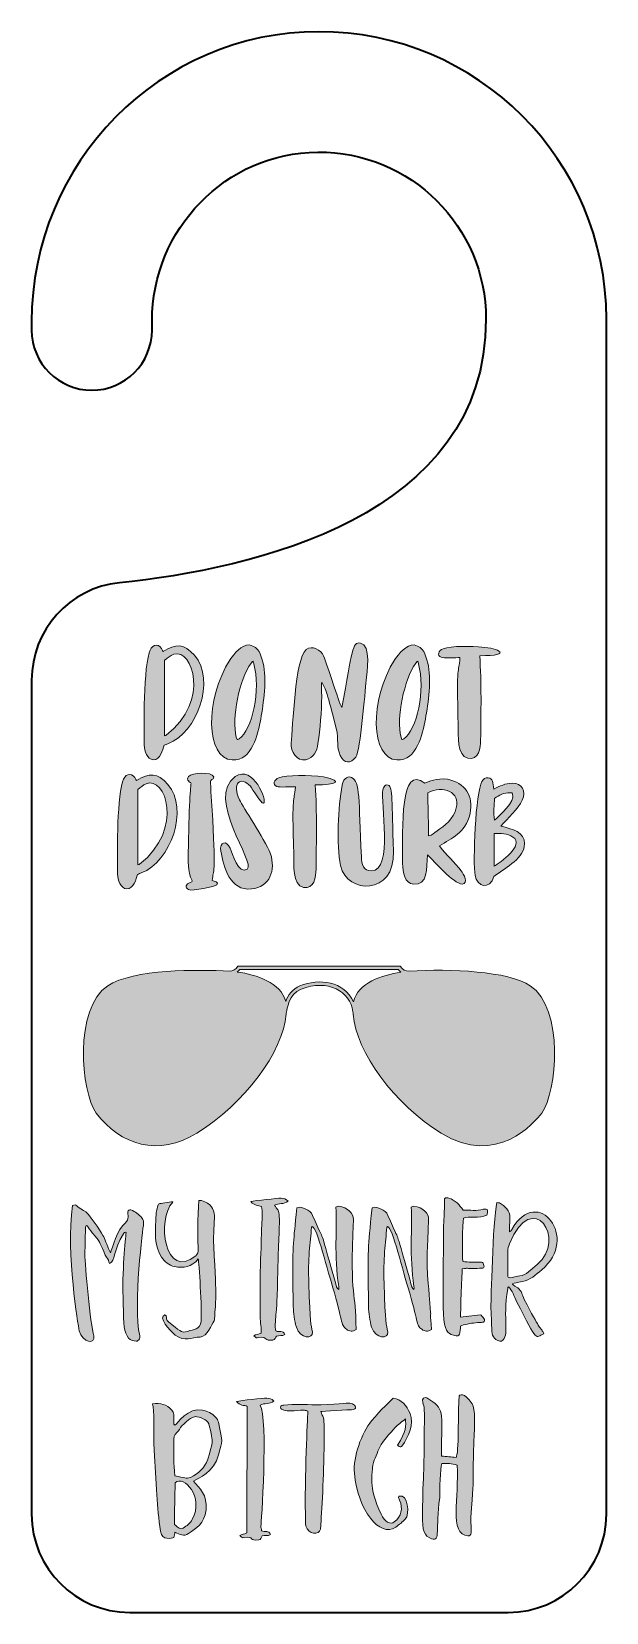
# Model space of a CAD drawing. Header units: inches. Extents: x 36 to 324, y 36 to 828.
import ezdxf

# ---------------------------------------------------------------- set-up
doc = ezdxf.new("R2010")
doc.units = ezdxf.units.IN
doc.header["$MEASUREMENT"] = 0
doc.layers.add('_U+0421_U+043B_U+043E_U+0439 1', color=7, linetype='Continuous')

msp = doc.modelspace()

# ---------------------------------------------------------------- hatches: boundary and pattern name
at = {"layer": '_U+0421_U+043B_U+043E_U+0439 1', "true_color": 0xffffff}
h = msp.add_hatch(color=7, dxfattribs=at)
h.dxf.hatch_style = 2
edge = h.paths.add_edge_path()
edge.add_spline(control_points=[(117.61, 515.54), (128.37, 503.01), (119.07, 476.78), (104.29, 471.2), (103.68, 471), (103.07, 470.73), (102.46, 470.46), (101.66, 468.17), (100.6, 463.11), (96.98, 463.22), (93.89, 463.41), (92.45, 467.62), (92.45, 470.59), (92.4, 474.18), (91.7, 505.68), (94.89, 516.83), (95.85, 520.65), (99.1, 521.85), (101.04, 518.99), (101.31, 518.58), (101.51, 518.18), (101.85, 517.5), (108.41, 521.36), (112.33, 521.63), (117.61, 515.54)], knot_values=[0, 0, 0, 0, 1, 1, 1, 2, 2, 2, 3, 3, 3, 4, 4, 4, 5, 5, 5, 6, 6, 6, 7, 7, 7, 8, 8, 8, 8], degree=3, periodic=1)
edge = h.paths.add_edge_path()
edge.add_spline(control_points=[(103.47, 475.53), (125.71, 493.1), (116.54, 518.99), (107.33, 516.08), (105.09, 515.09), (104.86, 514.71), (102.6, 513.04), (102.6, 500.27), (102.6, 487.83), (102.6, 475.19), (103.14, 475.39), (103.34, 475.39), (103.47, 475.53)], knot_values=[0, 0, 0, 0, 1, 1, 1, 2, 2, 2, 3, 3, 3, 4, 4, 4, 4], degree=3, periodic=1)
edge = h.paths.add_edge_path()
edge.add_spline(control_points=[(145.12, 520.75), (150.12, 519.4), (150.73, 516.29), (151.95, 511.62), (153.98, 503.58), (152.22, 491.75), (150.8, 483.57), (149.45, 476.2), (146.47, 462.48), (136.53, 463.09), (123.15, 464.02), (122.62, 493.12), (135.45, 513.45), (137.41, 516.29), (141.33, 521.02), (145.12, 520.75)], knot_values=[0, 0, 0, 0, 1, 1, 1, 2, 2, 2, 3, 3, 3, 4, 4, 4, 5, 5, 5, 5], degree=3, periodic=1)
edge = h.paths.add_edge_path()
edge.add_spline(control_points=[(145.93, 511.55), (140.11, 503.64), (136.06, 483.84), (138.56, 474.58), (138.96, 473.09), (138.83, 473.02), (139.98, 473.7), (146.51, 477.96), (151.02, 498.63), (147.28, 511.28), (146.88, 512.77), (147.21, 513.11), (145.93, 511.55)], knot_values=[0, 0, 0, 0, 1, 1, 1, 2, 2, 2, 3, 3, 3, 4, 4, 4, 4], degree=3, periodic=1)
edge = h.paths.add_edge_path()
edge.add_spline(control_points=[(200.76, 521.69), (206.23, 520.88), (204, 506.69), (203.66, 502.9), (203.12, 497.16), (200.69, 468.02), (198.46, 464.58), (195.82, 461.13), (192.44, 461.13), (190.62, 465.39), (188.7, 469.95), (189.95, 472.59), (188.65, 479.04), (183.97, 496.83), (183.56, 498.41), (181.42, 502.09), (181.01, 499.86), (181.35, 497.16), (181.35, 494.79), (181.29, 487.56), (180.54, 478.57), (179.46, 471.4), (178.85, 467.35), (177.5, 464.37), (173.38, 463.15), (168.85, 462.41), (165.87, 467.48), (166.01, 471.47), (167.01, 479.51), (167.82, 513.59), (173.58, 518.38), (176.49, 520.75), (181.15, 518.31), (182.3, 515.2), (184.42, 509.84), (189.84, 492.1), (191.43, 489.45), (196.91, 518.24), (196.59, 522.28), (200.76, 521.69)], knot_values=[0, 0, 0, 0, 1, 1, 1, 2, 2, 2, 3, 3, 3, 4, 4, 4, 5, 5, 5, 6, 6, 6, 7, 7, 7, 8, 8, 8, 9, 9, 9, 10, 10, 10, 11, 11, 11, 12, 12, 12, 13, 13, 13, 13], degree=3, periodic=1)
edge = h.paths.add_edge_path()
edge.add_spline(control_points=[(227.66, 520.75), (232.66, 519.4), (233.27, 516.29), (234.49, 511.62), (236.52, 503.58), (234.76, 491.75), (233.34, 483.57), (231.99, 476.2), (229.01, 462.48), (219.07, 463.09), (205.73, 464.02), (205.11, 493.04), (217.99, 513.45), (219.95, 516.29), (223.88, 521.02), (227.66, 520.75)], knot_values=[0, 0, 0, 0, 1, 1, 1, 2, 2, 2, 3, 3, 3, 4, 4, 4, 5, 5, 5, 5], degree=3, periodic=1)
edge = h.paths.add_edge_path()
edge.add_spline(control_points=[(228.47, 511.55), (222.66, 503.64), (218.6, 483.84), (221.1, 474.58), (221.51, 473.09), (221.37, 473.02), (222.52, 473.7), (228.96, 477.9), (233.59, 498.54), (229.82, 511.28), (229.42, 512.77), (229.76, 513.11), (228.47, 511.55)], knot_values=[0, 0, 0, 0, 1, 1, 1, 2, 2, 2, 3, 3, 3, 4, 4, 4, 4], degree=3, periodic=1)
edge = h.paths.add_edge_path()
edge.add_spline(control_points=[(260.99, 473.09), (260.92, 469.24), (260.11, 462.82), (254.63, 463.97), (249.02, 465.12), (249.83, 475.8), (249.77, 480.19), (248.85, 513.52), (249.94, 505.21), (250.65, 514.39), (248.96, 514.39), (242.4, 513.99), (241.25, 514.53), (238.95, 515.48), (239.83, 517.91), (242.26, 518.86), (246.12, 520.34), (257.27, 520.07), (261.6, 519.67), (269.91, 519.15), (277.67, 515.34), (260.52, 515.34), (261.53, 501.55), (261.12, 487.02), (260.99, 473.09)], knot_values=[0, 0, 0, 0, 1, 1, 1, 2, 2, 2, 3, 3, 3, 4, 4, 4, 5, 5, 5, 6, 6, 6, 7, 7, 7, 8, 8, 8, 8], degree=3, periodic=1)
edge = h.paths.add_edge_path()
edge.add_spline(control_points=[(104.26, 450.85), (114.99, 438.36), (105.78, 412.1), (90.94, 406.51), (90.33, 406.3), (89.72, 406.03), (89.11, 405.76), (88.31, 403.48), (87.25, 398.42), (83.64, 398.53), (80.54, 398.71), (79.11, 402.92), (79.11, 405.9), (78.98, 414.39), (78.55, 441.65), (81.54, 452.13), (82.5, 455.96), (85.75, 457.16), (87.69, 454.29), (87.96, 453.89), (88.17, 453.48), (88.5, 452.81), (95.06, 456.66), (98.98, 456.93), (104.26, 450.85)], knot_values=[0, 0, 0, 0, 1, 1, 1, 2, 2, 2, 3, 3, 3, 4, 4, 4, 5, 5, 5, 6, 6, 6, 7, 7, 7, 8, 8, 8, 8], degree=3, periodic=1)
edge = h.paths.add_edge_path()
edge.add_spline(control_points=[(90.12, 410.83), (112.71, 428.67), (102.96, 455.38), (93.37, 451.12), (91.95, 450.51), (90.53, 449.29), (89.25, 448.35), (89.25, 435.57), (89.25, 423.13), (89.25, 410.49), (89.79, 410.7), (89.99, 410.7), (90.12, 410.83)], knot_values=[0, 0, 0, 0, 1, 1, 1, 2, 2, 2, 3, 3, 3, 4, 4, 4, 4], degree=3, periodic=1)
edge = h.paths.add_edge_path()
edge.add_spline(control_points=[(115.88, 451.39), (115.74, 451.86), (113.04, 452.94), (114.66, 454.9), (116.29, 456.85), (126.39, 457.25), (127.24, 454.7), (127.24, 452.61), (125.47, 454.04), (125.62, 451.73), (125.89, 445.57), (126.5, 439.29), (126.83, 433.14), (128.08, 405.14), (127.23, 408.72), (126.43, 402.65), (127.37, 402.24), (130.28, 401.97), (128.86, 400.55), (128.19, 399.88), (116.35, 397.24), (114.66, 398.12), (112.7, 399.14), (113.31, 400.96), (115.41, 401.7), (117.17, 402.31), (116.49, 401.97), (115.68, 404.41), (113.99, 409.41), (114.46, 414.28), (114.53, 419.48), (114.9, 443.51), (115.88, 451.39), (115.88, 451.39)], knot_values=[0, 0, 0, 0, 1, 1, 1, 2, 2, 2, 3, 3, 3, 4, 4, 4, 5, 5, 5, 6, 6, 6, 7, 7, 7, 8, 8, 8, 9, 9, 9, 10, 10, 10, 11, 11, 11, 11], degree=3, periodic=1)
edge = h.paths.add_edge_path()
edge.add_spline(control_points=[(138.05, 454.77), (146.91, 460.99), (154.48, 442.26), (152.12, 441.45), (151.1, 441.11), (146.64, 448.75), (145.63, 449.9), (140.69, 455.51), (136.23, 451.32), (140.15, 443.21), (142.1, 439.31), (152.23, 424.12), (155.7, 416.1), (158.27, 407.99), (155.57, 399.41), (146.17, 398.46), (135.49, 397.38), (132.17, 409.21), (130.82, 417.46), (130.08, 421.92), (133.52, 423.2), (135.49, 418.94), (136.57, 416.38), (139.68, 405.49), (144, 408.4), (148.6, 411.55), (122.83, 444.07), (138.05, 454.77)], knot_values=[0, 0, 0, 0, 1, 1, 1, 2, 2, 2, 3, 3, 3, 4, 4, 4, 5, 5, 5, 6, 6, 6, 7, 7, 7, 8, 8, 8, 9, 9, 9, 9], degree=3, periodic=1)
edge = h.paths.add_edge_path()
edge.add_spline(control_points=[(178.54, 408.4), (178.47, 404.54), (177.66, 398.12), (172.18, 399.27), (166.57, 400.42), (167.38, 411.1), (167.31, 415.49), (166.4, 448.8), (167.49, 440.57), (168.19, 449.7), (166.5, 449.7), (159.95, 449.29), (158.8, 449.83), (156.5, 450.78), (157.38, 453.21), (159.81, 454.16), (163.62, 455.63), (175.13, 455.53), (182.33, 454.63), (192.69, 452.38), (188.72, 450.64), (178.07, 450.64), (179.08, 436.86), (178.67, 422.32), (178.54, 408.4)], knot_values=[0, 0, 0, 0, 1, 1, 1, 2, 2, 2, 3, 3, 3, 4, 4, 4, 5, 5, 5, 6, 6, 6, 7, 7, 7, 8, 8, 8, 8], degree=3, periodic=1)
edge = h.paths.add_edge_path()
edge.add_spline(control_points=[(190.79, 410.15), (188.55, 420.7), (189.7, 439.69), (191.53, 450.44), (191.93, 452.67), (193.56, 455.58), (196.33, 454.29), (200.7, 452.3), (199.85, 443.77), (201.26, 414.55), (201.26, 410.75), (202.45, 407.58), (206.27, 407.52), (217.43, 407.52), (210.6, 442.24), (212.01, 448.21), (212.35, 449.36), (213.16, 451.32), (214.72, 450.51), (216.86, 449.41), (216.55, 442.96), (217.29, 417.25), (218.08, 395.06), (193.98, 395.83), (190.79, 410.15)], knot_values=[0, 0, 0, 0, 1, 1, 1, 2, 2, 2, 3, 3, 3, 4, 4, 4, 5, 5, 5, 6, 6, 6, 7, 7, 7, 8, 8, 8, 8], degree=3, periodic=1)
edge = h.paths.add_edge_path()
edge.add_spline(control_points=[(244.4, 453.42), (253.19, 451.66), (257.58, 445.1), (255.69, 436.31), (253.14, 426.02), (246.56, 424.13), (240.41, 420.02), (243.79, 415.36), (247.91, 411.91), (251.29, 407.52), (252.31, 406.17), (255.35, 401.03), (251.7, 400.89), (247.44, 401.16), (237.7, 412.25), (234.32, 415.56), (234.02, 408.6), (234.43, 400.31), (227.49, 400.83), (222.84, 401.22), (221.88, 406.65), (221.88, 411.3), (221.88, 429.45), (220.54, 461.39), (232.97, 451.46), (234.85, 452.18), (238.89, 454.25), (244.4, 453.42)], knot_values=[0, 0, 0, 0, 1, 1, 1, 2, 2, 2, 3, 3, 3, 4, 4, 4, 5, 5, 5, 6, 6, 6, 7, 7, 7, 8, 8, 8, 9, 9, 9, 9], degree=3, periodic=1)
edge = h.paths.add_edge_path()
edge.add_spline(control_points=[(248.79, 439.09), (250.95, 447.09), (242.19, 450.59), (234.46, 446.66), (234.53, 444.7), (234.93, 425.09), (234.93, 425.03), (236.69, 425.5), (237.64, 426.51), (239.19, 427.59), (242.7, 430.06), (247.52, 433.39), (248.79, 439.09)], knot_values=[0, 0, 0, 0, 1, 1, 1, 2, 2, 2, 3, 3, 3, 4, 4, 4, 4], degree=3, periodic=1)
edge = h.paths.add_edge_path()
edge.add_spline(control_points=[(276.85, 451.46), (281.85, 451.52), (283.88, 447.4), (281.85, 443.01), (279.85, 438.48), (274.61, 433.86), (271.03, 429.96), (276.84, 428.51), (283.07, 426.97), (283, 421.04), (282.76, 414.11), (274.56, 409.68), (267.65, 404.75), (265.63, 397.64), (259.01, 399.63), (258.25, 405.29), (257.03, 411.66), (258.4, 446.88), (261.64, 452.27), (262.38, 453.41), (263.32, 454.43), (264.81, 454.23), (266.97, 453.96), (267.18, 451.62), (267.58, 448.55), (270.69, 450.04), (273.26, 451.39), (276.85, 451.46)], knot_values=[0, 0, 0, 0, 1, 1, 1, 2, 2, 2, 3, 3, 3, 4, 4, 4, 5, 5, 5, 6, 6, 6, 7, 7, 7, 8, 8, 8, 9, 9, 9, 9], degree=3, periodic=1)
edge = h.paths.add_edge_path()
edge.add_spline(control_points=[(276.98, 446.05), (276.78, 446.73), (276.71, 446.52), (275.7, 446.66), (272.79, 446.86), (270.22, 445.58), (267.99, 443.82), (267.85, 440.44), (267.24, 436.86), (267.92, 433), (270.49, 435.1), (278.47, 442.33), (276.98, 446.05)], knot_values=[0, 0, 0, 0, 1, 1, 1, 2, 2, 2, 3, 3, 3, 4, 4, 4, 4], degree=3, periodic=1)
edge = h.paths.add_edge_path()
edge.add_spline(control_points=[(277.12, 424.48), (274.28, 426.31), (271.1, 426.51), (267.85, 426.24), (267.85, 420.7), (267.85, 415.43), (267.85, 409.88), (270.63, 411.51), (283.2, 420.5), (277.12, 424.48)], knot_values=[0, 0, 0, 0, 1, 1, 1, 2, 2, 2, 3, 3, 3, 3], degree=3, periodic=1)
edge = h.paths.add_edge_path()
edge.add_spline(control_points=[(62.03, 237.44), (64.66, 236.31), (70.44, 227.04), (71.74, 224.92), (72.93, 222.97), (73.38, 220.87), (75.46, 216.13), (76.47, 218.37), (79.01, 228.04), (82.89, 231.09), (85.07, 232.96), (84.16, 235.28), (84.16, 236.62), (84.16, 237.44), (85.07, 237.98), (85.79, 237.71), (87.97, 236.8), (89.69, 235.44), (91.24, 233.63), (91.96, 232.72), (92.23, 231.63), (92.05, 230.46), (91.99, 229.46), (86.68, 190.22), (90.15, 174.6), (90.42, 173.33), (90.15, 172.7), (89.24, 172.16), (88.97, 171.97), (88.7, 171.79), (88.43, 171.88), (87.07, 172.16), (85.61, 172.16), (84.62, 173.43), (82.16, 176.69), (82.14, 179.4), (81.9, 190.56), (81.19, 207.69), (83.07, 222.57), (83.35, 226.38), (82.44, 226.65), (82.35, 226.1), (82.08, 225.74), (76.9, 217.75), (77.96, 211.65), (75.09, 210.87), (74.91, 211.14), (74.64, 211.23), (74.64, 211.42), (74.73, 213.32), (73.64, 213.23), (72.83, 214.95), (68.71, 225.66), (69.06, 221.92), (64.03, 229.46), (63.94, 229.55), (63.67, 229.64), (63.4, 229.82), (62.59, 227.81), (63.2, 231.83), (62.67, 215.31), (62.67, 210.55), (65.49, 179.87), (67.11, 174.6), (68.41, 170.16), (61.25, 170.9), (59.86, 177.14), (59.31, 179.88), (53.29, 215.35), (56.41, 239.89), (58.87, 240.78), (57.99, 239.3), (62.03, 237.44)], knot_values=[0, 0, 0, 0, 1, 1, 1, 2, 2, 2, 3, 3, 3, 4, 4, 4, 5, 5, 5, 6, 6, 6, 7, 7, 7, 8, 8, 8, 9, 9, 9, 10, 10, 10, 11, 11, 11, 12, 12, 12, 13, 13, 13, 14, 14, 14, 15, 15, 15, 16, 16, 16, 17, 17, 17, 18, 18, 18, 19, 19, 19, 20, 20, 20, 21, 21, 21, 22, 22, 22, 23, 23, 23, 24, 24, 24, 24], degree=3, periodic=1)
edge = h.paths.add_edge_path()
edge.add_spline(control_points=[(107.56, 209.24), (104.75, 209.87), (102.66, 211.6), (101.12, 214.04), (97.32, 219.74), (97.77, 226.17), (98.49, 236.26), (98.58, 237.53), (99.13, 238.8), (99.4, 240.16), (99.58, 240.61), (100.03, 240.88), (100.58, 240.79), (101.03, 240.79), (106.92, 242.06), (106.74, 241.52), (98.49, 233.17), (102.66, 201.71), (118.26, 214.68), (119.17, 215.59), (119.53, 216.49), (119.44, 217.76), (119.27, 220.02), (119.15, 235.52), (119.8, 242.33), (120.25, 242.33), (120.71, 242.6), (121.07, 242.42), (130.91, 239.03), (126.48, 232.83), (127.24, 219.39), (128.91, 190.88), (128.18, 193.66), (127.69, 182.95), (127.6, 182.67), (127.6, 182.4), (127.51, 182.13), (126.03, 180.06), (124.16, 174.36), (120.5, 173.98), (116.09, 173.76), (112.72, 171.48), (107.99, 174.97), (105.08, 177.3), (99.21, 183.94), (102.75, 185.12), (102.93, 185.12), (103.3, 184.85), (103.39, 184.58), (103.72, 183.58), (103.34, 182.55), (104.57, 181.5), (109.86, 177.53), (111.06, 175.65), (114.27, 176.78), (117.04, 178.04), (120.32, 177.29), (120.89, 181.86), (121.56, 187.19), (119.72, 212.08), (119.53, 213.14), (116.08, 208.88), (112, 208.42), (107.56, 209.24)], knot_values=[0, 0, 0, 0, 1, 1, 1, 2, 2, 2, 3, 3, 3, 4, 4, 4, 5, 5, 5, 6, 6, 6, 7, 7, 7, 8, 8, 8, 9, 9, 9, 10, 10, 10, 11, 11, 11, 12, 12, 12, 13, 13, 13, 14, 14, 14, 15, 15, 15, 16, 16, 16, 17, 17, 17, 18, 18, 18, 19, 19, 19, 20, 20, 20, 21, 21, 21, 21], degree=3, periodic=1)
edge = h.paths.add_edge_path()
edge.add_spline(control_points=[(161.03, 243.51), (162.3, 243.42), (163.48, 243.15), (164.48, 242.06), (162.48, 240.25), (159.76, 241.25), (157.68, 239.98), (160.39, 235.91), (160.59, 240.29), (159.58, 214.77), (158.91, 199.04), (159.72, 199.78), (158.13, 181.86), (157.81, 178.98), (158.26, 178.35), (158.4, 177.05), (159.83, 176.13), (162.25, 177.55), (162.85, 175.15), (161.58, 174.33), (160.03, 174.88), (158.67, 174.42), (158.22, 173.7), (158.04, 172.61), (156.95, 172.43), (152.03, 171.72), (154.81, 174.43), (149.7, 173.7), (148.61, 173.43), (148.61, 173.52), (147.43, 174.6), (148.43, 175.42), (149.79, 175.15), (150.96, 175.96), (151.35, 177.64), (150.51, 181.86), (150.51, 184.03), (150.51, 212.26), (150.4, 201.87), (151.42, 231.63), (151.51, 234.17), (151.69, 236.71), (151.24, 239.34), (149.6, 240.07), (147.43, 239.7), (145.8, 241.79), (148.25, 242.36), (158.97, 243.51), (161.03, 243.51)], knot_values=[0, 0, 0, 0, 1, 1, 1, 2, 2, 2, 3, 3, 3, 4, 4, 4, 5, 5, 5, 6, 6, 6, 7, 7, 7, 8, 8, 8, 9, 9, 9, 10, 10, 10, 11, 11, 11, 12, 12, 12, 13, 13, 13, 14, 14, 14, 15, 15, 15, 16, 16, 16, 16], degree=3, periodic=1)
edge = h.paths.add_edge_path()
edge.add_spline(control_points=[(189.69, 239.52), (194.79, 238.91), (197.21, 235.86), (197.21, 232.81), (195.41, 190.6), (198.57, 198.44), (198.57, 177.78), (196.85, 176.51), (195.31, 176.69), (193.77, 177.87), (190.67, 180.02), (191.95, 182.06), (186.79, 199.18), (183.71, 209.22), (178.03, 232.45), (176.27, 228.92), (175.62, 221.34), (174.38, 212.9), (174.91, 201.08), (175.52, 179.91), (175.92, 180.82), (176.72, 176.42), (177.21, 172.96), (170.68, 172.77), (168.65, 178.87), (167.65, 182.31), (167.2, 185.76), (167.11, 189.29), (166.93, 199.81), (166.56, 210.42), (167.2, 220.94), (167.56, 225.86), (167.94, 228.88), (168.83, 238.71), (170.55, 239.43), (171.91, 238.62), (173.36, 238.07), (174.91, 237.44), (176.18, 236.44), (176.81, 234.9), (184.21, 217.4), (178.91, 233.33), (187.78, 202.99), (188.71, 199.29), (188.87, 198.23), (189.87, 197.73), (189.87, 198.27), (189.96, 198.81), (189.87, 199.36), (187.44, 214.62), (189.12, 229.17), (188.51, 238.98), (188.87, 239.16), (189.33, 239.52), (189.69, 239.52)], knot_values=[0, 0, 0, 0, 1, 1, 1, 2, 2, 2, 3, 3, 3, 4, 4, 4, 5, 5, 5, 6, 6, 6, 7, 7, 7, 8, 8, 8, 9, 9, 9, 10, 10, 10, 11, 11, 11, 12, 12, 12, 13, 13, 13, 14, 14, 14, 15, 15, 15, 16, 16, 16, 17, 17, 17, 18, 18, 18, 18], degree=3, periodic=1)
edge = h.paths.add_edge_path()
edge.add_spline(control_points=[(227.41, 239.52), (232.51, 238.91), (234.94, 235.86), (234.94, 232.81), (233.62, 201.88), (233.99, 213.59), (235.94, 186.3), (236.03, 185.48), (235.85, 184.76), (235.94, 184.03), (236.26, 177.81), (236.3, 180.32), (236.3, 177.78), (234.58, 176.51), (233.04, 176.69), (231.49, 177.87), (228.46, 179.97), (229.93, 181.23), (224.51, 199.17), (221.43, 209.22), (215.76, 232.45), (213.99, 228.91), (213.34, 221.34), (212.1, 212.9), (212.63, 201.08), (213.25, 179.91), (213.64, 180.81), (214.44, 176.42), (214.94, 172.96), (208.41, 172.77), (206.37, 178.86), (205.38, 182.31), (204.92, 185.76), (204.83, 189.29), (204.29, 220.84), (204.54, 216.52), (206.56, 238.71), (208.28, 239.43), (209.64, 238.61), (211.09, 238.07), (212.63, 237.44), (213.9, 236.44), (214.54, 234.9), (221.94, 217.39), (216.63, 233.33), (225.51, 202.98), (226.43, 199.29), (226.59, 198.22), (227.59, 197.72), (227.59, 198.27), (227.69, 198.81), (227.59, 199.36), (225.16, 214.61), (226.85, 229.17), (226.23, 238.98), (226.6, 239.16), (227.05, 239.52), (227.41, 239.52)], knot_values=[0, 0, 0, 0, 1, 1, 1, 2, 2, 2, 3, 3, 3, 4, 4, 4, 5, 5, 5, 6, 6, 6, 7, 7, 7, 8, 8, 8, 9, 9, 9, 10, 10, 10, 11, 11, 11, 12, 12, 12, 13, 13, 13, 14, 14, 14, 15, 15, 15, 16, 16, 16, 17, 17, 17, 18, 18, 18, 19, 19, 19, 19], degree=3, periodic=1)
edge = h.paths.add_edge_path()
edge.add_spline(control_points=[(252.08, 211.96), (253.44, 211.51), (254.89, 211.6), (256.25, 211.51), (260.44, 211.51), (261.25, 211.61), (261.96, 211.32), (262.33, 211.14), (262.69, 209.69), (262.69, 209.24), (262.78, 208.69), (262.24, 208.51), (261.78, 208.42), (260.06, 208.42), (258.34, 208.33), (256.62, 208.33), (253.23, 208.33), (255.16, 208.63), (251.81, 208.15), (251.47, 206.12), (250.95, 186.01), (250.9, 183.94), (250.9, 183.94), (260.79, 185.03), (260.79, 185.03), (261.42, 185.12), (262.06, 183.67), (262.6, 183.22), (263.14, 182.67), (263.14, 181.77), (262.42, 181.49), (261.87, 181.31), (261.15, 181.22), (260.51, 181.22), (257.79, 181.13), (255.07, 180.68), (252.35, 180.04), (250.01, 179.11), (251.28, 180.05), (250.63, 176.15), (250.54, 174.97), (249.9, 174.33), (248.72, 174.6), (241.22, 175.85), (242.03, 177.58), (242.38, 226.56), (242.38, 232.27), (242.83, 232.04), (242.83, 242.24), (242.83, 242.61), (242.83, 242.97), (242.92, 243.24), (243.65, 243.97), (244.37, 243.78), (245.1, 243.6), (248.31, 242.65), (250.34, 240.09), (252.26, 237.53), (255.53, 237.62), (258.97, 236.98), (262.33, 237.98), (262.96, 238.16), (263.6, 238.16), (264.23, 237.8), (264.5, 237.62), (264.41, 235.17), (264.14, 235.08), (260.44, 233.23), (254.71, 234.67), (252.44, 233.45), (251.81, 230.64), (251.63, 214.5), (252.08, 211.96)], knot_values=[0, 0, 0, 0, 1, 1, 1, 2, 2, 2, 3, 3, 3, 4, 4, 4, 5, 5, 5, 6, 6, 6, 7, 7, 7, 8, 8, 8, 9, 9, 9, 10, 10, 10, 11, 11, 11, 12, 12, 12, 13, 13, 13, 14, 14, 14, 15, 15, 15, 16, 16, 16, 17, 17, 17, 18, 18, 18, 19, 19, 19, 20, 20, 20, 21, 21, 21, 22, 22, 22, 23, 23, 23, 24, 24, 24, 24], degree=3, periodic=1)
edge = h.paths.add_edge_path()
edge.add_spline(control_points=[(270.4, 241.15), (273.2, 239.53), (275.87, 237.14), (275.66, 233.9), (275.57, 231.54), (275.48, 229.19), (275.38, 226.74), (276.2, 226.65), (276.29, 227.46), (276.56, 227.92), (289.89, 250.65), (310.69, 223.3), (291.62, 207.7), (288.54, 204.96), (285.84, 202.65), (281.82, 201.71), (277.11, 200.72), (274.75, 201.26), (279.56, 198.54), (281.82, 197), (281.55, 195.28), (282.82, 192.83), (290.99, 177.17), (290.36, 179.44), (291.89, 177.14), (292.25, 176.69), (292.34, 176.15), (292.62, 175.6), (288.25, 173.8), (289.95, 170.34), (279.01, 191.74), (277.83, 194.1), (276.75, 197.72), (274.93, 199.08), (274.39, 198.99), (274.57, 198.54), (274.57, 198.18), (271.84, 182.22), (275.82, 174.58), (271.49, 171.97), (270.76, 171.7), (268.4, 172.52), (267.86, 173.33), (267.13, 174.33), (266.59, 175.42), (266.59, 176.69), (266.5, 181.04), (266.23, 185.48), (266.14, 189.84), (266.14, 190.84), (267.11, 231.69), (269.04, 241.33), (269.58, 241.24), (270.03, 241.34), (270.4, 241.15)], knot_values=[0, 0, 0, 0, 1, 1, 1, 2, 2, 2, 3, 3, 3, 4, 4, 4, 5, 5, 5, 6, 6, 6, 7, 7, 7, 8, 8, 8, 9, 9, 9, 10, 10, 10, 11, 11, 11, 12, 12, 12, 13, 13, 13, 14, 14, 14, 15, 15, 15, 16, 16, 16, 17, 17, 17, 18, 18, 18, 18], degree=3, periodic=1)
edge = h.paths.add_edge_path()
edge.add_spline(control_points=[(280.55, 204.61), (283.99, 205), (285.9, 207.6), (289.35, 210.24), (304.22, 222.98), (287.31, 249), (275.38, 220.66), (274.33, 217.71), (274.57, 218.18), (274.57, 204.8), (274.57, 204.52), (274.75, 204.25), (274.75, 203.89), (276.59, 203.22), (278.14, 204.4), (280.55, 204.61)], knot_values=[0, 0, 0, 0, 1, 1, 1, 2, 2, 2, 3, 3, 3, 4, 4, 4, 5, 5, 5, 5], degree=3, periodic=1)
edge = h.paths.add_edge_path()
edge.add_spline(control_points=[(106.18, 137.38), (107.55, 136.02), (107.27, 134.93), (107.27, 130.31), (107.27, 130.13), (107.54, 130.04), (107.72, 129.76), (109.1, 130.53), (114.51, 138.99), (121.6, 137.38), (124.14, 136.66), (126.41, 135.84), (128.22, 133.84), (128.85, 133.03), (129.4, 132.3), (129.58, 131.3), (131.88, 120.54), (131.73, 122.62), (129.67, 114.89), (127.34, 106.17), (119.75, 103.21), (117.07, 101.75), (120.14, 98.42), (124.25, 94.89), (123.41, 87.33), (122.56, 80.05), (118.36, 78.4), (114.62, 75.54), (112.28, 73.83), (110.35, 75.03), (107.82, 76.18), (107.63, 75.18), (107.45, 74.37), (107.27, 73.46), (106.27, 73.32), (101.27, 71.6), (100.56, 76.72), (99.75, 82.71), (98.93, 88.69), (98.75, 94.86), (98.48, 102.29), (97.66, 109.82), (97.39, 117.25), (96.93, 126.54), (97.72, 137.44), (96.57, 140.55), (100.65, 141.1), (103.74, 140.19), (106.18, 137.38)], knot_values=[0, 0, 0, 0, 1, 1, 1, 2, 2, 2, 3, 3, 3, 4, 4, 4, 5, 5, 5, 6, 6, 6, 7, 7, 7, 8, 8, 8, 9, 9, 9, 10, 10, 10, 11, 11, 11, 12, 12, 12, 13, 13, 13, 14, 14, 14, 15, 15, 15, 16, 16, 16, 16], degree=3, periodic=1)
edge = h.paths.add_edge_path()
edge.add_spline(control_points=[(115.61, 103.65), (119.69, 105.55), (122.69, 108.37), (124.23, 112.72), (126.71, 120.88), (127.24, 120.78), (125.04, 129.58), (124.41, 132.29), (121.92, 133.35), (118.79, 134.03), (117.76, 134.43), (113.98, 132.65), (111.35, 129.4), (110.44, 128.31), (109.63, 127.04), (108.72, 126.05), (107.54, 124.87), (107.18, 123.51), (107.18, 121.79), (107.46, 115.53), (107.07, 110.63), (107.72, 104.47), (112.77, 103.46), (113.44, 102.86), (115.61, 103.65)], knot_values=[0, 0, 0, 0, 1, 1, 1, 2, 2, 2, 3, 3, 3, 4, 4, 4, 5, 5, 5, 6, 6, 6, 7, 7, 7, 8, 8, 8, 8], degree=3, periodic=1)
edge = h.paths.add_edge_path()
edge.add_spline(control_points=[(111.99, 78.26), (113.71, 79.35), (115.43, 80.62), (116.52, 82.52), (122.52, 94.02), (112.33, 104.91), (107.91, 100.93), (107.82, 94.04), (107.63, 87.15), (107.54, 80.08), (109.56, 78.31), (110.59, 77.33), (111.99, 78.26)], knot_values=[0, 0, 0, 0, 1, 1, 1, 2, 2, 2, 3, 3, 3, 4, 4, 4, 4], degree=3, periodic=1)
edge = h.paths.add_edge_path()
edge.add_spline(control_points=[(153.88, 143.36), (155.15, 143.27), (156.33, 143), (157.32, 141.91), (155.33, 140.1), (152.61, 141.1), (150.52, 139.83), (154.64, 133.65), (151.01, 78.44), (150.89, 79.44), (150.89, 78.54), (151.16, 77.72), (151.25, 76.9), (152.68, 75.99), (155.09, 77.4), (155.69, 75), (154.42, 74.18), (152.88, 74.73), (151.52, 74.28), (151.07, 73.55), (150.89, 72.46), (149.8, 72.28), (144.84, 71.57), (147.7, 74.29), (142.54, 73.55), (141.45, 73.28), (141.45, 73.37), (140.27, 74.46), (141.27, 75.27), (142.63, 75), (143.81, 75.82), (143.81, 75.82), (144.08, 139.19), (144.08, 139.19), (142.45, 139.92), (140.27, 139.56), (138.64, 141.64), (141.07, 142.2), (151.8, 143.36), (153.88, 143.36)], knot_values=[0, 0, 0, 0, 1, 1, 1, 2, 2, 2, 3, 3, 3, 4, 4, 4, 5, 5, 5, 6, 6, 6, 7, 7, 7, 8, 8, 8, 9, 9, 9, 10, 10, 10, 11, 11, 11, 12, 12, 12, 13, 13, 13, 13], degree=3, periodic=1)
edge = h.paths.add_edge_path()
edge.add_spline(control_points=[(182.45, 113.9), (182.27, 99.55), (180.89, 78.72), (180.72, 77.72), (180.11, 74.44), (174.68, 75.02), (173.47, 79.17), (173.38, 79.53), (173.38, 79.9), (173.29, 80.26), (172.59, 106.11), (174.38, 131.81), (174.38, 136.75), (173.74, 136.93), (173.29, 137.29), (172.74, 137.29), (167.09, 137.29), (164.32, 136.38), (162.31, 137.38), (161.59, 137.65), (160.68, 137.83), (160.68, 138.74), (160.68, 139.74), (161.77, 139.74), (162.4, 139.83), (174.32, 140.82), (174.93, 139.61), (184.08, 140.1), (194.2, 140.71), (195.02, 141.16), (196.77, 140.46), (198.41, 139.92), (199.52, 137.56), (196.32, 137.56), (196.3, 137.56), (181, 136.66), (181, 136.66), (181.9, 131.19), (182.93, 141.14), (182.45, 113.9)], knot_values=[0, 0, 0, 0, 1, 1, 1, 2, 2, 2, 3, 3, 3, 4, 4, 4, 5, 5, 5, 6, 6, 6, 7, 7, 7, 8, 8, 8, 9, 9, 9, 10, 10, 10, 11, 11, 11, 12, 12, 12, 13, 13, 13, 13], degree=3, periodic=1)
edge = h.paths.add_edge_path()
edge.add_spline(control_points=[(223.34, 132.94), (221.34, 131.3), (219.44, 130.13), (217.99, 128.4), (216.16, 126.27), (210.97, 121.12), (209.55, 116.71), (208.5, 113.56), (206.53, 110.97), (206.74, 107.19), (206.74, 106.19), (204.57, 98.87), (211.1, 85.16), (212.81, 81.34), (215.97, 79.82), (217.72, 81.35), (221.25, 84.07), (222.25, 88.06), (220.35, 92.23), (220.35, 92.23), (219.8, 93.59), (219.8, 93.59), (219.98, 93.86), (220.07, 94.22), (220.25, 94.22), (224.43, 95.89), (225.6, 85.05), (223.25, 82.71), (221.71, 81.26), (220.25, 79.9), (218.44, 78.72), (210.46, 73.32), (199.42, 86.93), (197.76, 105.74), (196.94, 113.95), (201.36, 125.91), (206.38, 131.94), (211.06, 137.59), (216.08, 142.27), (217.08, 143.27), (221.38, 142.79), (223.86, 139.63), (225.6, 135.66), (227.75, 130.4), (224.97, 123.95), (221.52, 119.24), (221.43, 119.06), (221.25, 118.97), (221.07, 118.97), (220.58, 118.73), (219.82, 119.39), (219.35, 119.7), (223.88, 126.61), (223.57, 129.74), (223.34, 132.94)], knot_values=[0, 0, 0, 0, 1, 1, 1, 2, 2, 2, 3, 3, 3, 4, 4, 4, 5, 5, 5, 6, 6, 6, 7, 7, 7, 8, 8, 8, 9, 9, 9, 10, 10, 10, 11, 11, 11, 12, 12, 12, 13, 13, 13, 14, 14, 14, 15, 15, 15, 16, 16, 16, 17, 17, 17, 18, 18, 18, 18], degree=3, periodic=1)
edge = h.paths.add_edge_path()
edge.add_spline(control_points=[(241.48, 110.54), (240.65, 108.16), (240.58, 97.32), (240.49, 93.32), (238.26, 77.61), (241.08, 71.36), (236.4, 72.91), (228.9, 75.51), (232.78, 82.66), (232.78, 134.21), (232.78, 136.56), (232.87, 138.92), (231.96, 141.19), (231.34, 143.05), (232.96, 144.15), (233.96, 143.46), (243.38, 137.53), (241.39, 138.05), (241.39, 114.35), (243.93, 114.08), (246.38, 113.81), (248.65, 113.62), (250.24, 115.06), (249.53, 136.64), (250.19, 143.91), (250.19, 145.51), (252.62, 146.36), (256.72, 140.55), (258.4, 138.03), (258.01, 128.73), (257.81, 125.68), (256.44, 96.28), (258.32, 111.77), (256.08, 83.52), (255.98, 81.94), (256.36, 77.04), (256.26, 75.91), (256.26, 74.91), (255.54, 74.28), (254.63, 74.37), (244.98, 74.87), (250.24, 93.97), (249.28, 109.73), (246.56, 110.81), (244.02, 110.54), (241.48, 110.54)], knot_values=[0, 0, 0, 0, 1, 1, 1, 2, 2, 2, 3, 3, 3, 4, 4, 4, 5, 5, 5, 6, 6, 6, 7, 7, 7, 8, 8, 8, 9, 9, 9, 10, 10, 10, 11, 11, 11, 12, 12, 12, 13, 13, 13, 14, 14, 14, 15, 15, 15, 15], degree=3, periodic=1)
edge = h.paths.add_edge_path()
edge.add_spline(control_points=[(285.84, 350), (274.72, 357.35), (246.18, 358.52), (225.14, 357.28), (223.37, 357.18), (221.88, 357.93), (220.66, 359.79), (220.66, 359.79), (139.34, 359.79), (139.34, 359.79), (138.28, 358.16), (136.94, 357.21), (134.98, 357.28), (119.7, 358.16), (86.79, 358.35), (74.16, 350), (57.07, 338.7), (60.67, 296.51), (68.4, 286.2), (80.59, 269.95), (99.58, 264.29), (118.78, 276.11), (142.48, 290.7), (162.13, 316.88), (163.51, 335.71), (163.52, 335.89), (163.57, 336.34), (163.66, 336.97), (164.16, 337.97), (164.61, 345.76), (171.1, 348.32), (184.27, 353.52), (195.89, 347.14), (196.95, 336.97), (196.95, 336.97), (197.02, 336.98), (197.02, 336.98), (197.1, 336.49), (197.14, 336.05), (197.14, 335.67), (198.55, 316.62), (217.92, 290.46), (241.23, 276.11), (269.1, 258.96), (288.08, 281.5), (291.6, 286.2), (299.32, 296.49), (302.95, 338.69), (285.84, 350)], knot_values=[0, 0, 0, 0, 1, 1, 1, 2, 2, 2, 3, 3, 3, 4, 4, 4, 5, 5, 5, 6, 6, 6, 7, 7, 7, 8, 8, 8, 9, 9, 9, 10, 10, 10, 11, 11, 11, 12, 12, 12, 13, 13, 13, 14, 14, 14, 15, 15, 15, 16, 16, 16, 16], degree=3, periodic=1)
edge = h.paths.add_edge_path()
edge.add_spline(control_points=[(197.26, 341.95), (192.49, 352.29), (180.18, 353.76), (170.46, 349.92), (166.65, 348.42), (164.5, 345.16), (163.3, 342.15), (160.82, 351.54), (148.72, 355.5), (139.05, 356.86), (139.47, 357.18), (139.9, 357.59), (140.25, 358.06), (140.25, 358.06), (219.75, 358.06), (219.75, 358.06), (220.13, 357.57), (220.57, 357.14), (221.06, 356.78), (211.46, 355.36), (199.58, 351.35), (197.26, 341.95)], knot_values=[0, 0, 0, 0, 1, 1, 1, 2, 2, 2, 3, 3, 3, 4, 4, 4, 5, 5, 5, 6, 6, 6, 7, 7, 7, 7], degree=3, periodic=1)

# ---------------------------------------------------------------- linework, layer by layer
at = {"layer": '_U+0421_U+043B_U+043E_U+0439 1', "color": 1, "lineweight": 35, "true_color": 0xff0000}
msp.add_open_spline([(263.66, 684), (263.66, 730.42), (225.86, 768), (179.37, 767.66), (133.24, 767.31), (96.34, 729.08), (96.34, 682.95), (96.34, 682.95), (96.34, 678.51), (96.34, 678.51), (96.34, 661.85), (82.84, 648.34), (66.17, 648.34), (66.17, 648.34), (66.17, 648.34), (66.17, 648.34), (49.51, 648.34), (36, 661.85), (36, 678.52), (36, 678.52), (36, 682.62), (36, 682.62), (36, 762.35), (100.2, 827.96), (179.93, 828), (259.49, 828.04), (324, 763.56), (324, 684), (324, 684), (324, 85.14), (324, 85.14), (324, 58), (302, 36), (274.86, 36), (274.86, 36), (85.14, 36), (85.14, 36), (58, 36), (36, 58), (36, 85.14), (36, 85.14), (36, 503.03), (36, 503.03), (36, 528.2), (55.01, 549.37), (80.05, 551.91), (146.24, 558.61), (263.66, 584.52), (263.66, 684)], degree=3, knots=[0, 0, 0, 0, 1, 1, 1, 2, 2, 2, 3, 3, 3, 4, 4, 4, 5, 5, 5, 6, 6, 6, 7, 7, 7, 8, 8, 8, 9, 9, 9, 10, 10, 10, 11, 11, 11, 12, 12, 12, 13, 13, 13, 14, 14, 14, 15, 15, 15, 16, 16, 16, 16], dxfattribs=at)
at = {"layer": '_U+0421_U+043B_U+043E_U+0439 1', "lineweight": 0}
for points, knots in [([(117.61, 515.54), (128.37, 503.01), (119.07, 476.78), (104.29, 471.2), (103.68, 471), (103.07, 470.73), (102.46, 470.46), (101.66, 468.17), (100.6, 463.11), (96.98, 463.22), (93.89, 463.41), (92.45, 467.62), (92.45, 470.59), (92.4, 474.18), (91.7, 505.68), (94.89, 516.83), (95.85, 520.65), (99.1, 521.85), (101.04, 518.99), (101.31, 518.58), (101.51, 518.18), (101.85, 517.5), (108.41, 521.36), (112.33, 521.63), (117.61, 515.54)], [0, 0, 0, 0, 1, 1, 1, 2, 2, 2, 3, 3, 3, 4, 4, 4, 5, 5, 5, 6, 6, 6, 7, 7, 7, 8, 8, 8, 8]), ([(103.47, 475.53), (125.71, 493.1), (116.54, 518.99), (107.33, 516.08), (105.09, 515.09), (104.86, 514.71), (102.6, 513.04), (102.6, 500.27), (102.6, 487.83), (102.6, 475.19), (103.14, 475.39), (103.34, 475.39), (103.47, 475.53)], [0, 0, 0, 0, 1, 1, 1, 2, 2, 2, 3, 3, 3, 4, 4, 4, 4]), ([(145.12, 520.75), (150.12, 519.4), (150.73, 516.29), (151.95, 511.62), (153.98, 503.58), (152.22, 491.75), (150.8, 483.57), (149.45, 476.2), (146.47, 462.48), (136.53, 463.09), (123.15, 464.02), (122.62, 493.12), (135.45, 513.45), (137.41, 516.29), (141.33, 521.02), (145.12, 520.75)], [0, 0, 0, 0, 1, 1, 1, 2, 2, 2, 3, 3, 3, 4, 4, 4, 5, 5, 5, 5]), ([(200.76, 521.69), (206.23, 520.88), (204, 506.69), (203.66, 502.9), (203.12, 497.16), (200.69, 468.02), (198.46, 464.58), (195.82, 461.13), (192.44, 461.13), (190.62, 465.39), (188.7, 469.95), (189.95, 472.59), (188.65, 479.04), (183.97, 496.83), (183.56, 498.41), (181.42, 502.09), (181.01, 499.86), (181.35, 497.16), (181.35, 494.79), (181.29, 487.56), (180.54, 478.57), (179.46, 471.4), (178.85, 467.35), (177.5, 464.37), (173.38, 463.15), (168.85, 462.41), (165.87, 467.48), (166.01, 471.47), (167.01, 479.51), (167.82, 513.59), (173.58, 518.38), (176.49, 520.75), (181.15, 518.31), (182.3, 515.2), (184.42, 509.84), (189.84, 492.1), (191.43, 489.45), (196.91, 518.24), (196.59, 522.28), (200.76, 521.69)], [0, 0, 0, 0, 1, 1, 1, 2, 2, 2, 3, 3, 3, 4, 4, 4, 5, 5, 5, 6, 6, 6, 7, 7, 7, 8, 8, 8, 9, 9, 9, 10, 10, 10, 11, 11, 11, 12, 12, 12, 13, 13, 13, 13]), ([(227.66, 520.75), (232.66, 519.4), (233.27, 516.29), (234.49, 511.62), (236.52, 503.58), (234.76, 491.75), (233.34, 483.57), (231.99, 476.2), (229.01, 462.48), (219.07, 463.09), (205.73, 464.02), (205.11, 493.04), (217.99, 513.45), (219.95, 516.29), (223.88, 521.02), (227.66, 520.75)], [0, 0, 0, 0, 1, 1, 1, 2, 2, 2, 3, 3, 3, 4, 4, 4, 5, 5, 5, 5]), ([(260.99, 473.09), (260.92, 469.24), (260.11, 462.82), (254.63, 463.97), (249.02, 465.12), (249.83, 475.8), (249.77, 480.19), (248.85, 513.52), (249.94, 505.21), (250.65, 514.39), (248.96, 514.39), (242.4, 513.99), (241.25, 514.53), (238.95, 515.48), (239.83, 517.91), (242.26, 518.86), (246.12, 520.34), (257.27, 520.07), (261.6, 519.67), (269.91, 519.15), (277.67, 515.34), (260.52, 515.34), (261.53, 501.55), (261.12, 487.02), (260.99, 473.09)], [0, 0, 0, 0, 1, 1, 1, 2, 2, 2, 3, 3, 3, 4, 4, 4, 5, 5, 5, 6, 6, 6, 7, 7, 7, 8, 8, 8, 8]), ([(145.93, 511.55), (140.11, 503.64), (136.06, 483.84), (138.56, 474.58), (138.96, 473.09), (138.83, 473.02), (139.98, 473.7), (146.51, 477.96), (151.02, 498.63), (147.28, 511.28), (146.88, 512.77), (147.21, 513.11), (145.93, 511.55)], [0, 0, 0, 0, 1, 1, 1, 2, 2, 2, 3, 3, 3, 4, 4, 4, 4]), ([(228.47, 511.55), (222.66, 503.64), (218.6, 483.84), (221.1, 474.58), (221.51, 473.09), (221.37, 473.02), (222.52, 473.7), (228.96, 477.9), (233.59, 498.54), (229.82, 511.28), (229.42, 512.77), (229.76, 513.11), (228.47, 511.55)], [0, 0, 0, 0, 1, 1, 1, 2, 2, 2, 3, 3, 3, 4, 4, 4, 4]), ([(138.05, 454.77), (146.91, 460.99), (154.48, 442.26), (152.12, 441.45), (151.1, 441.11), (146.64, 448.75), (145.63, 449.9), (140.69, 455.51), (136.23, 451.32), (140.15, 443.21), (142.1, 439.31), (152.23, 424.12), (155.7, 416.1), (158.27, 407.99), (155.57, 399.41), (146.17, 398.46), (135.49, 397.38), (132.17, 409.21), (130.82, 417.46), (130.08, 421.92), (133.52, 423.2), (135.49, 418.94), (136.57, 416.38), (139.68, 405.49), (144, 408.4), (148.6, 411.55), (122.83, 444.07), (138.05, 454.77)], [0, 0, 0, 0, 1, 1, 1, 2, 2, 2, 3, 3, 3, 4, 4, 4, 5, 5, 5, 6, 6, 6, 7, 7, 7, 8, 8, 8, 9, 9, 9, 9]), ([(244.4, 453.42), (253.19, 451.66), (257.58, 445.1), (255.69, 436.31), (253.14, 426.02), (246.56, 424.13), (240.41, 420.02), (243.79, 415.36), (247.91, 411.91), (251.29, 407.52), (252.31, 406.17), (255.35, 401.03), (251.7, 400.89), (247.44, 401.16), (237.7, 412.25), (234.32, 415.56), (234.02, 408.6), (234.43, 400.31), (227.49, 400.83), (222.84, 401.22), (221.88, 406.65), (221.88, 411.3), (221.88, 429.45), (220.54, 461.39), (232.97, 451.46), (234.85, 452.18), (238.89, 454.25), (244.4, 453.42)], [0, 0, 0, 0, 1, 1, 1, 2, 2, 2, 3, 3, 3, 4, 4, 4, 5, 5, 5, 6, 6, 6, 7, 7, 7, 8, 8, 8, 9, 9, 9, 9]), ([(104.26, 450.85), (114.99, 438.36), (105.78, 412.1), (90.94, 406.51), (90.33, 406.3), (89.72, 406.03), (89.11, 405.76), (88.31, 403.48), (87.25, 398.42), (83.64, 398.53), (80.54, 398.71), (79.11, 402.92), (79.11, 405.9), (78.98, 414.39), (78.55, 441.65), (81.54, 452.13), (82.5, 455.96), (85.75, 457.16), (87.69, 454.29), (87.96, 453.89), (88.17, 453.48), (88.5, 452.81), (95.06, 456.66), (98.98, 456.93), (104.26, 450.85)], [0, 0, 0, 0, 1, 1, 1, 2, 2, 2, 3, 3, 3, 4, 4, 4, 5, 5, 5, 6, 6, 6, 7, 7, 7, 8, 8, 8, 8]), ([(90.12, 410.83), (112.71, 428.67), (102.96, 455.38), (93.37, 451.12), (91.95, 450.51), (90.53, 449.29), (89.25, 448.35), (89.25, 435.57), (89.25, 423.13), (89.25, 410.49), (89.79, 410.7), (89.99, 410.7), (90.12, 410.83)], [0, 0, 0, 0, 1, 1, 1, 2, 2, 2, 3, 3, 3, 4, 4, 4, 4]), ([(115.88, 451.39), (115.74, 451.86), (113.04, 452.94), (114.66, 454.9), (116.29, 456.85), (126.39, 457.25), (127.24, 454.7), (127.24, 452.61), (125.47, 454.04), (125.62, 451.73), (125.89, 445.57), (126.5, 439.29), (126.83, 433.14), (128.08, 405.14), (127.23, 408.72), (126.43, 402.65), (127.37, 402.24), (130.28, 401.97), (128.86, 400.55), (128.19, 399.88), (116.35, 397.24), (114.66, 398.12), (112.7, 399.14), (113.31, 400.96), (115.41, 401.7), (117.17, 402.31), (116.49, 401.97), (115.68, 404.41), (113.99, 409.41), (114.46, 414.28), (114.53, 419.48), (114.9, 443.51), (115.88, 451.39), (115.88, 451.39)], [0, 0, 0, 0, 1, 1, 1, 2, 2, 2, 3, 3, 3, 4, 4, 4, 5, 5, 5, 6, 6, 6, 7, 7, 7, 8, 8, 8, 9, 9, 9, 10, 10, 10, 11, 11, 11, 11]), ([(178.54, 408.4), (178.47, 404.54), (177.66, 398.12), (172.18, 399.27), (166.57, 400.42), (167.38, 411.1), (167.31, 415.49), (166.4, 448.8), (167.49, 440.57), (168.19, 449.7), (166.5, 449.7), (159.95, 449.29), (158.8, 449.83), (156.5, 450.78), (157.38, 453.21), (159.81, 454.16), (163.62, 455.63), (175.13, 455.53), (182.33, 454.63), (192.69, 452.38), (188.72, 450.64), (178.07, 450.64), (179.08, 436.86), (178.67, 422.32), (178.54, 408.4)], [0, 0, 0, 0, 1, 1, 1, 2, 2, 2, 3, 3, 3, 4, 4, 4, 5, 5, 5, 6, 6, 6, 7, 7, 7, 8, 8, 8, 8]), ([(190.79, 410.15), (188.55, 420.7), (189.7, 439.69), (191.53, 450.44), (191.93, 452.67), (193.56, 455.58), (196.33, 454.29), (200.7, 452.3), (199.85, 443.77), (201.26, 414.55), (201.26, 410.75), (202.45, 407.58), (206.27, 407.52), (217.43, 407.52), (210.6, 442.24), (212.01, 448.21), (212.35, 449.36), (213.16, 451.32), (214.72, 450.51), (216.86, 449.41), (216.55, 442.96), (217.29, 417.25), (218.08, 395.06), (193.98, 395.83), (190.79, 410.15)], [0, 0, 0, 0, 1, 1, 1, 2, 2, 2, 3, 3, 3, 4, 4, 4, 5, 5, 5, 6, 6, 6, 7, 7, 7, 8, 8, 8, 8]), ([(276.85, 451.46), (281.85, 451.52), (283.88, 447.4), (281.85, 443.01), (279.85, 438.48), (274.61, 433.86), (271.03, 429.96), (276.84, 428.51), (283.07, 426.97), (283, 421.04), (282.76, 414.11), (274.56, 409.68), (267.65, 404.75), (265.63, 397.64), (259.01, 399.63), (258.25, 405.29), (257.03, 411.66), (258.4, 446.88), (261.64, 452.27), (262.38, 453.41), (263.32, 454.43), (264.81, 454.23), (266.97, 453.96), (267.18, 451.62), (267.58, 448.55), (270.69, 450.04), (273.26, 451.39), (276.85, 451.46)], [0, 0, 0, 0, 1, 1, 1, 2, 2, 2, 3, 3, 3, 4, 4, 4, 5, 5, 5, 6, 6, 6, 7, 7, 7, 8, 8, 8, 9, 9, 9, 9]), ([(248.79, 439.09), (250.95, 447.09), (242.19, 450.59), (234.46, 446.66), (234.53, 444.7), (234.93, 425.09), (234.93, 425.03), (236.69, 425.5), (237.64, 426.51), (239.19, 427.59), (242.7, 430.06), (247.52, 433.39), (248.79, 439.09)], [0, 0, 0, 0, 1, 1, 1, 2, 2, 2, 3, 3, 3, 4, 4, 4, 4]), ([(276.98, 446.05), (276.78, 446.73), (276.71, 446.52), (275.7, 446.66), (272.79, 446.86), (270.22, 445.58), (267.99, 443.82), (267.85, 440.44), (267.24, 436.86), (267.92, 433), (270.49, 435.1), (278.47, 442.33), (276.98, 446.05)], [0, 0, 0, 0, 1, 1, 1, 2, 2, 2, 3, 3, 3, 4, 4, 4, 4]), ([(277.12, 424.48), (274.28, 426.31), (271.1, 426.51), (267.85, 426.24), (267.85, 420.7), (267.85, 415.43), (267.85, 409.88), (270.63, 411.51), (283.2, 420.5), (277.12, 424.48)], [0, 0, 0, 0, 1, 1, 1, 2, 2, 2, 3, 3, 3, 3]), ([(285.84, 350), (274.72, 357.35), (246.18, 358.52), (225.14, 357.28), (223.37, 357.18), (221.88, 357.93), (220.66, 359.79), (220.66, 359.79), (139.34, 359.79), (139.34, 359.79), (138.28, 358.16), (136.94, 357.21), (134.98, 357.28), (119.7, 358.16), (86.79, 358.35), (74.16, 350), (57.07, 338.7), (60.67, 296.51), (68.4, 286.2), (80.59, 269.95), (99.58, 264.29), (118.78, 276.11), (142.48, 290.7), (162.13, 316.88), (163.51, 335.71), (163.52, 335.89), (163.57, 336.34), (163.66, 336.97), (164.16, 337.97), (164.61, 345.76), (171.1, 348.32), (184.27, 353.52), (195.89, 347.14), (196.95, 336.97), (196.95, 336.97), (197.02, 336.98), (197.02, 336.98), (197.1, 336.49), (197.14, 336.05), (197.14, 335.67), (198.55, 316.62), (217.92, 290.46), (241.23, 276.11), (269.1, 258.96), (288.08, 281.5), (291.6, 286.2), (299.32, 296.49), (302.95, 338.69), (285.84, 350)], [0, 0, 0, 0, 1, 1, 1, 2, 2, 2, 3, 3, 3, 4, 4, 4, 5, 5, 5, 6, 6, 6, 7, 7, 7, 8, 8, 8, 9, 9, 9, 10, 10, 10, 11, 11, 11, 12, 12, 12, 13, 13, 13, 14, 14, 14, 15, 15, 15, 16, 16, 16, 16]), ([(197.26, 341.95), (192.49, 352.29), (180.18, 353.76), (170.46, 349.92), (166.65, 348.42), (164.5, 345.16), (163.3, 342.15), (160.82, 351.54), (148.72, 355.5), (139.05, 356.86), (139.47, 357.18), (139.9, 357.59), (140.25, 358.06), (140.25, 358.06), (219.75, 358.06), (219.75, 358.06), (220.13, 357.57), (220.57, 357.14), (221.06, 356.78), (211.46, 355.36), (199.58, 351.35), (197.26, 341.95)], [0, 0, 0, 0, 1, 1, 1, 2, 2, 2, 3, 3, 3, 4, 4, 4, 5, 5, 5, 6, 6, 6, 7, 7, 7, 7]), ([(270.4, 241.15), (273.2, 239.53), (275.87, 237.14), (275.66, 233.9), (275.57, 231.54), (275.48, 229.19), (275.38, 226.74), (276.2, 226.65), (276.29, 227.46), (276.56, 227.92), (289.89, 250.65), (310.69, 223.3), (291.62, 207.7), (288.54, 204.96), (285.84, 202.65), (281.82, 201.71), (277.11, 200.72), (274.75, 201.26), (279.56, 198.54), (281.82, 197), (281.55, 195.28), (282.82, 192.83), (290.99, 177.17), (290.36, 179.44), (291.89, 177.14), (292.25, 176.69), (292.34, 176.15), (292.62, 175.6), (288.25, 173.8), (289.95, 170.34), (279.01, 191.74), (277.83, 194.1), (276.75, 197.72), (274.93, 199.08), (274.39, 198.99), (274.57, 198.54), (274.57, 198.18), (271.84, 182.22), (275.82, 174.58), (271.49, 171.97), (270.76, 171.7), (268.4, 172.52), (267.86, 173.33), (267.13, 174.33), (266.59, 175.42), (266.59, 176.69), (266.5, 181.04), (266.23, 185.48), (266.14, 189.84), (266.14, 190.84), (267.11, 231.69), (269.04, 241.33), (269.58, 241.24), (270.03, 241.34), (270.4, 241.15)], [0, 0, 0, 0, 1, 1, 1, 2, 2, 2, 3, 3, 3, 4, 4, 4, 5, 5, 5, 6, 6, 6, 7, 7, 7, 8, 8, 8, 9, 9, 9, 10, 10, 10, 11, 11, 11, 12, 12, 12, 13, 13, 13, 14, 14, 14, 15, 15, 15, 16, 16, 16, 17, 17, 17, 18, 18, 18, 18]), ([(280.55, 204.61), (283.99, 205), (285.9, 207.6), (289.35, 210.24), (304.22, 222.98), (287.31, 249), (275.38, 220.66), (274.33, 217.71), (274.57, 218.18), (274.57, 204.8), (274.57, 204.52), (274.75, 204.25), (274.75, 203.89), (276.59, 203.22), (278.14, 204.4), (280.55, 204.61)], [0, 0, 0, 0, 1, 1, 1, 2, 2, 2, 3, 3, 3, 4, 4, 4, 5, 5, 5, 5]), ([(62.03, 237.44), (64.66, 236.31), (70.44, 227.04), (71.74, 224.92), (72.93, 222.97), (73.38, 220.87), (75.46, 216.13), (76.47, 218.37), (79.01, 228.04), (82.89, 231.09), (85.07, 232.96), (84.16, 235.28), (84.16, 236.62), (84.16, 237.44), (85.07, 237.98), (85.79, 237.71), (87.97, 236.8), (89.69, 235.44), (91.24, 233.63), (91.96, 232.72), (92.23, 231.63), (92.05, 230.46), (91.99, 229.46), (86.68, 190.22), (90.15, 174.6), (90.42, 173.33), (90.15, 172.7), (89.24, 172.16), (88.97, 171.97), (88.7, 171.79), (88.43, 171.88), (87.07, 172.16), (85.61, 172.16), (84.62, 173.43), (82.16, 176.69), (82.14, 179.4), (81.9, 190.56), (81.19, 207.69), (83.07, 222.57), (83.35, 226.38), (82.44, 226.65), (82.35, 226.1), (82.08, 225.74), (76.9, 217.75), (77.96, 211.65), (75.09, 210.87), (74.91, 211.14), (74.64, 211.23), (74.64, 211.42), (74.73, 213.32), (73.64, 213.23), (72.83, 214.95), (68.71, 225.66), (69.06, 221.92), (64.03, 229.46), (63.94, 229.55), (63.67, 229.64), (63.4, 229.82), (62.59, 227.81), (63.2, 231.83), (62.67, 215.31), (62.67, 210.55), (65.49, 179.87), (67.11, 174.6), (68.41, 170.16), (61.25, 170.9), (59.86, 177.14), (59.31, 179.88), (53.29, 215.35), (56.41, 239.89), (58.87, 240.78), (57.99, 239.3), (62.03, 237.44)], [0, 0, 0, 0, 1, 1, 1, 2, 2, 2, 3, 3, 3, 4, 4, 4, 5, 5, 5, 6, 6, 6, 7, 7, 7, 8, 8, 8, 9, 9, 9, 10, 10, 10, 11, 11, 11, 12, 12, 12, 13, 13, 13, 14, 14, 14, 15, 15, 15, 16, 16, 16, 17, 17, 17, 18, 18, 18, 19, 19, 19, 20, 20, 20, 21, 21, 21, 22, 22, 22, 23, 23, 23, 24, 24, 24, 24]), ([(107.56, 209.24), (104.75, 209.87), (102.66, 211.6), (101.12, 214.04), (97.32, 219.74), (97.77, 226.17), (98.49, 236.26), (98.58, 237.53), (99.13, 238.8), (99.4, 240.16), (99.58, 240.61), (100.03, 240.88), (100.58, 240.79), (101.03, 240.79), (106.92, 242.06), (106.74, 241.52), (98.49, 233.17), (102.66, 201.71), (118.26, 214.68), (119.17, 215.59), (119.53, 216.49), (119.44, 217.76), (119.27, 220.02), (119.15, 235.52), (119.8, 242.33), (120.25, 242.33), (120.71, 242.6), (121.07, 242.42), (130.91, 239.03), (126.48, 232.83), (127.24, 219.39), (128.91, 190.88), (128.18, 193.66), (127.69, 182.95), (127.6, 182.67), (127.6, 182.4), (127.51, 182.13), (126.03, 180.06), (124.16, 174.36), (120.5, 173.98), (116.09, 173.76), (112.72, 171.48), (107.99, 174.97), (105.08, 177.3), (99.21, 183.94), (102.75, 185.12), (102.93, 185.12), (103.3, 184.85), (103.39, 184.58), (103.72, 183.58), (103.34, 182.55), (104.57, 181.5), (109.86, 177.53), (111.06, 175.65), (114.27, 176.78), (117.04, 178.04), (120.32, 177.29), (120.89, 181.86), (121.56, 187.19), (119.72, 212.08), (119.53, 213.14), (116.08, 208.88), (112, 208.42), (107.56, 209.24)], [0, 0, 0, 0, 1, 1, 1, 2, 2, 2, 3, 3, 3, 4, 4, 4, 5, 5, 5, 6, 6, 6, 7, 7, 7, 8, 8, 8, 9, 9, 9, 10, 10, 10, 11, 11, 11, 12, 12, 12, 13, 13, 13, 14, 14, 14, 15, 15, 15, 16, 16, 16, 17, 17, 17, 18, 18, 18, 19, 19, 19, 20, 20, 20, 21, 21, 21, 21]), ([(161.03, 243.51), (162.3, 243.42), (163.48, 243.15), (164.48, 242.06), (162.48, 240.25), (159.76, 241.25), (157.68, 239.98), (160.39, 235.91), (160.59, 240.29), (159.58, 214.77), (158.91, 199.04), (159.72, 199.78), (158.13, 181.86), (157.81, 178.98), (158.26, 178.35), (158.4, 177.05), (159.83, 176.13), (162.25, 177.55), (162.85, 175.15), (161.58, 174.33), (160.03, 174.88), (158.67, 174.42), (158.22, 173.7), (158.04, 172.61), (156.95, 172.43), (152.03, 171.72), (154.81, 174.43), (149.7, 173.7), (148.61, 173.43), (148.61, 173.52), (147.43, 174.6), (148.43, 175.42), (149.79, 175.15), (150.96, 175.96), (151.35, 177.64), (150.51, 181.86), (150.51, 184.03), (150.51, 212.26), (150.4, 201.87), (151.42, 231.63), (151.51, 234.17), (151.69, 236.71), (151.24, 239.34), (149.6, 240.07), (147.43, 239.7), (145.8, 241.79), (148.25, 242.36), (158.97, 243.51), (161.03, 243.51)], [0, 0, 0, 0, 1, 1, 1, 2, 2, 2, 3, 3, 3, 4, 4, 4, 5, 5, 5, 6, 6, 6, 7, 7, 7, 8, 8, 8, 9, 9, 9, 10, 10, 10, 11, 11, 11, 12, 12, 12, 13, 13, 13, 14, 14, 14, 15, 15, 15, 16, 16, 16, 16]), ([(189.69, 239.52), (194.79, 238.91), (197.21, 235.86), (197.21, 232.81), (195.41, 190.6), (198.57, 198.44), (198.57, 177.78), (196.85, 176.51), (195.31, 176.69), (193.77, 177.87), (190.67, 180.02), (191.95, 182.06), (186.79, 199.18), (183.71, 209.22), (178.03, 232.45), (176.27, 228.92), (175.62, 221.34), (174.38, 212.9), (174.91, 201.08), (175.52, 179.91), (175.92, 180.82), (176.72, 176.42), (177.21, 172.96), (170.68, 172.77), (168.65, 178.87), (167.65, 182.31), (167.2, 185.76), (167.11, 189.29), (166.93, 199.81), (166.56, 210.42), (167.2, 220.94), (167.56, 225.86), (167.94, 228.88), (168.83, 238.71), (170.55, 239.43), (171.91, 238.62), (173.36, 238.07), (174.91, 237.44), (176.18, 236.44), (176.81, 234.9), (184.21, 217.4), (178.91, 233.33), (187.78, 202.99), (188.71, 199.29), (188.87, 198.23), (189.87, 197.73), (189.87, 198.27), (189.96, 198.81), (189.87, 199.36), (187.44, 214.62), (189.12, 229.17), (188.51, 238.98), (188.87, 239.16), (189.33, 239.52), (189.69, 239.52)], [0, 0, 0, 0, 1, 1, 1, 2, 2, 2, 3, 3, 3, 4, 4, 4, 5, 5, 5, 6, 6, 6, 7, 7, 7, 8, 8, 8, 9, 9, 9, 10, 10, 10, 11, 11, 11, 12, 12, 12, 13, 13, 13, 14, 14, 14, 15, 15, 15, 16, 16, 16, 17, 17, 17, 18, 18, 18, 18]), ([(227.41, 239.52), (232.51, 238.91), (234.94, 235.86), (234.94, 232.81), (233.62, 201.88), (233.99, 213.59), (235.94, 186.3), (236.03, 185.48), (235.85, 184.76), (235.94, 184.03), (236.26, 177.81), (236.3, 180.32), (236.3, 177.78), (234.58, 176.51), (233.04, 176.69), (231.49, 177.87), (228.46, 179.97), (229.93, 181.23), (224.51, 199.17), (221.43, 209.22), (215.76, 232.45), (213.99, 228.91), (213.34, 221.34), (212.1, 212.9), (212.63, 201.08), (213.25, 179.91), (213.64, 180.81), (214.44, 176.42), (214.94, 172.96), (208.41, 172.77), (206.37, 178.86), (205.38, 182.31), (204.92, 185.76), (204.83, 189.29), (204.29, 220.84), (204.54, 216.52), (206.56, 238.71), (208.28, 239.43), (209.64, 238.61), (211.09, 238.07), (212.63, 237.44), (213.9, 236.44), (214.54, 234.9), (221.94, 217.39), (216.63, 233.33), (225.51, 202.98), (226.43, 199.29), (226.59, 198.22), (227.59, 197.72), (227.59, 198.27), (227.69, 198.81), (227.59, 199.36), (225.16, 214.61), (226.85, 229.17), (226.23, 238.98), (226.6, 239.16), (227.05, 239.52), (227.41, 239.52)], [0, 0, 0, 0, 1, 1, 1, 2, 2, 2, 3, 3, 3, 4, 4, 4, 5, 5, 5, 6, 6, 6, 7, 7, 7, 8, 8, 8, 9, 9, 9, 10, 10, 10, 11, 11, 11, 12, 12, 12, 13, 13, 13, 14, 14, 14, 15, 15, 15, 16, 16, 16, 17, 17, 17, 18, 18, 18, 19, 19, 19, 19]), ([(252.08, 211.96), (253.44, 211.51), (254.89, 211.6), (256.25, 211.51), (260.44, 211.51), (261.25, 211.61), (261.96, 211.32), (262.33, 211.14), (262.69, 209.69), (262.69, 209.24), (262.78, 208.69), (262.24, 208.51), (261.78, 208.42), (260.06, 208.42), (258.34, 208.33), (256.62, 208.33), (253.23, 208.33), (255.16, 208.63), (251.81, 208.15), (251.47, 206.12), (250.95, 186.01), (250.9, 183.94), (250.9, 183.94), (260.79, 185.03), (260.79, 185.03), (261.42, 185.12), (262.06, 183.67), (262.6, 183.22), (263.14, 182.67), (263.14, 181.77), (262.42, 181.49), (261.87, 181.31), (261.15, 181.22), (260.51, 181.22), (257.79, 181.13), (255.07, 180.68), (252.35, 180.04), (250.01, 179.11), (251.28, 180.05), (250.63, 176.15), (250.54, 174.97), (249.9, 174.33), (248.72, 174.6), (241.22, 175.85), (242.03, 177.58), (242.38, 226.56), (242.38, 232.27), (242.83, 232.04), (242.83, 242.24), (242.83, 242.61), (242.83, 242.97), (242.92, 243.24), (243.65, 243.97), (244.37, 243.78), (245.1, 243.6), (248.31, 242.65), (250.34, 240.09), (252.26, 237.53), (255.53, 237.62), (258.97, 236.98), (262.33, 237.98), (262.96, 238.16), (263.6, 238.16), (264.23, 237.8), (264.5, 237.62), (264.41, 235.17), (264.14, 235.08), (260.44, 233.23), (254.71, 234.67), (252.44, 233.45), (251.81, 230.64), (251.63, 214.5), (252.08, 211.96)], [0, 0, 0, 0, 1, 1, 1, 2, 2, 2, 3, 3, 3, 4, 4, 4, 5, 5, 5, 6, 6, 6, 7, 7, 7, 8, 8, 8, 9, 9, 9, 10, 10, 10, 11, 11, 11, 12, 12, 12, 13, 13, 13, 14, 14, 14, 15, 15, 15, 16, 16, 16, 17, 17, 17, 18, 18, 18, 19, 19, 19, 20, 20, 20, 21, 21, 21, 22, 22, 22, 23, 23, 23, 24, 24, 24, 24]), ([(153.88, 143.36), (155.15, 143.27), (156.33, 143), (157.32, 141.91), (155.33, 140.1), (152.61, 141.1), (150.52, 139.83), (154.64, 133.65), (151.01, 78.44), (150.89, 79.44), (150.89, 78.54), (151.16, 77.72), (151.25, 76.9), (152.68, 75.99), (155.09, 77.4), (155.69, 75), (154.42, 74.18), (152.88, 74.73), (151.52, 74.28), (151.07, 73.55), (150.89, 72.46), (149.8, 72.28), (144.84, 71.57), (147.7, 74.29), (142.54, 73.55), (141.45, 73.28), (141.45, 73.37), (140.27, 74.46), (141.27, 75.27), (142.63, 75), (143.81, 75.82), (143.81, 75.82), (144.08, 139.19), (144.08, 139.19), (142.45, 139.92), (140.27, 139.56), (138.64, 141.64), (141.07, 142.2), (151.8, 143.36), (153.88, 143.36)], [0, 0, 0, 0, 1, 1, 1, 2, 2, 2, 3, 3, 3, 4, 4, 4, 5, 5, 5, 6, 6, 6, 7, 7, 7, 8, 8, 8, 9, 9, 9, 10, 10, 10, 11, 11, 11, 12, 12, 12, 13, 13, 13, 13]), ([(223.34, 132.94), (221.34, 131.3), (219.44, 130.13), (217.99, 128.4), (216.16, 126.27), (210.97, 121.12), (209.55, 116.71), (208.5, 113.56), (206.53, 110.97), (206.74, 107.19), (206.74, 106.19), (204.57, 98.87), (211.1, 85.16), (212.81, 81.34), (215.97, 79.82), (217.72, 81.35), (221.25, 84.07), (222.25, 88.06), (220.35, 92.23), (220.35, 92.23), (219.8, 93.59), (219.8, 93.59), (219.98, 93.86), (220.07, 94.22), (220.25, 94.22), (224.43, 95.89), (225.6, 85.05), (223.25, 82.71), (221.71, 81.26), (220.25, 79.9), (218.44, 78.72), (210.46, 73.32), (199.42, 86.93), (197.76, 105.74), (196.94, 113.95), (201.36, 125.91), (206.38, 131.94), (211.06, 137.59), (216.08, 142.27), (217.08, 143.27), (221.38, 142.79), (223.86, 139.63), (225.6, 135.66), (227.75, 130.4), (224.97, 123.95), (221.52, 119.24), (221.43, 119.06), (221.25, 118.97), (221.07, 118.97), (220.58, 118.73), (219.82, 119.39), (219.35, 119.7), (223.88, 126.61), (223.57, 129.74), (223.34, 132.94)], [0, 0, 0, 0, 1, 1, 1, 2, 2, 2, 3, 3, 3, 4, 4, 4, 5, 5, 5, 6, 6, 6, 7, 7, 7, 8, 8, 8, 9, 9, 9, 10, 10, 10, 11, 11, 11, 12, 12, 12, 13, 13, 13, 14, 14, 14, 15, 15, 15, 16, 16, 16, 17, 17, 17, 18, 18, 18, 18]), ([(241.48, 110.54), (240.65, 108.16), (240.58, 97.32), (240.49, 93.32), (238.26, 77.61), (241.08, 71.36), (236.4, 72.91), (228.9, 75.51), (232.78, 82.66), (232.78, 134.21), (232.78, 136.56), (232.87, 138.92), (231.96, 141.19), (231.34, 143.05), (232.96, 144.15), (233.96, 143.46), (243.38, 137.53), (241.39, 138.05), (241.39, 114.35), (243.93, 114.08), (246.38, 113.81), (248.65, 113.62), (250.24, 115.06), (249.53, 136.64), (250.19, 143.91), (250.19, 145.51), (252.62, 146.36), (256.72, 140.55), (258.4, 138.03), (258.01, 128.73), (257.81, 125.68), (256.44, 96.28), (258.32, 111.77), (256.08, 83.52), (255.98, 81.94), (256.36, 77.04), (256.26, 75.91), (256.26, 74.91), (255.54, 74.28), (254.63, 74.37), (244.98, 74.87), (250.24, 93.97), (249.28, 109.73), (246.56, 110.81), (244.02, 110.54), (241.48, 110.54)], [0, 0, 0, 0, 1, 1, 1, 2, 2, 2, 3, 3, 3, 4, 4, 4, 5, 5, 5, 6, 6, 6, 7, 7, 7, 8, 8, 8, 9, 9, 9, 10, 10, 10, 11, 11, 11, 12, 12, 12, 13, 13, 13, 14, 14, 14, 15, 15, 15, 15]), ([(106.18, 137.38), (107.55, 136.02), (107.27, 134.93), (107.27, 130.31), (107.27, 130.13), (107.54, 130.04), (107.72, 129.76), (109.1, 130.53), (114.51, 138.99), (121.6, 137.38), (124.14, 136.66), (126.41, 135.84), (128.22, 133.84), (128.85, 133.03), (129.4, 132.3), (129.58, 131.3), (131.88, 120.54), (131.73, 122.62), (129.67, 114.89), (127.34, 106.17), (119.75, 103.21), (117.07, 101.75), (120.14, 98.42), (124.25, 94.89), (123.41, 87.33), (122.56, 80.05), (118.36, 78.4), (114.62, 75.54), (112.28, 73.83), (110.35, 75.03), (107.82, 76.18), (107.63, 75.18), (107.45, 74.37), (107.27, 73.46), (106.27, 73.32), (101.27, 71.6), (100.56, 76.72), (99.75, 82.71), (98.93, 88.69), (98.75, 94.86), (98.48, 102.29), (97.66, 109.82), (97.39, 117.25), (96.93, 126.54), (97.72, 137.44), (96.57, 140.55), (100.65, 141.1), (103.74, 140.19), (106.18, 137.38)], [0, 0, 0, 0, 1, 1, 1, 2, 2, 2, 3, 3, 3, 4, 4, 4, 5, 5, 5, 6, 6, 6, 7, 7, 7, 8, 8, 8, 9, 9, 9, 10, 10, 10, 11, 11, 11, 12, 12, 12, 13, 13, 13, 14, 14, 14, 15, 15, 15, 16, 16, 16, 16]), ([(182.45, 113.9), (182.27, 99.55), (180.89, 78.72), (180.72, 77.72), (180.11, 74.44), (174.68, 75.02), (173.47, 79.17), (173.38, 79.53), (173.38, 79.9), (173.29, 80.26), (172.59, 106.11), (174.38, 131.81), (174.38, 136.75), (173.74, 136.93), (173.29, 137.29), (172.74, 137.29), (167.09, 137.29), (164.32, 136.38), (162.31, 137.38), (161.59, 137.65), (160.68, 137.83), (160.68, 138.74), (160.68, 139.74), (161.77, 139.74), (162.4, 139.83), (174.32, 140.82), (174.93, 139.61), (184.08, 140.1), (194.2, 140.71), (195.02, 141.16), (196.77, 140.46), (198.41, 139.92), (199.52, 137.56), (196.32, 137.56), (196.3, 137.56), (181, 136.66), (181, 136.66), (181.9, 131.19), (182.93, 141.14), (182.45, 113.9)], [0, 0, 0, 0, 1, 1, 1, 2, 2, 2, 3, 3, 3, 4, 4, 4, 5, 5, 5, 6, 6, 6, 7, 7, 7, 8, 8, 8, 9, 9, 9, 10, 10, 10, 11, 11, 11, 12, 12, 12, 13, 13, 13, 13]), ([(115.61, 103.65), (119.69, 105.55), (122.69, 108.37), (124.23, 112.72), (126.71, 120.88), (127.24, 120.78), (125.04, 129.58), (124.41, 132.29), (121.92, 133.35), (118.79, 134.03), (117.76, 134.43), (113.98, 132.65), (111.35, 129.4), (110.44, 128.31), (109.63, 127.04), (108.72, 126.05), (107.54, 124.87), (107.18, 123.51), (107.18, 121.79), (107.46, 115.53), (107.07, 110.63), (107.72, 104.47), (112.77, 103.46), (113.44, 102.86), (115.61, 103.65)], [0, 0, 0, 0, 1, 1, 1, 2, 2, 2, 3, 3, 3, 4, 4, 4, 5, 5, 5, 6, 6, 6, 7, 7, 7, 8, 8, 8, 8]), ([(111.99, 78.26), (113.71, 79.35), (115.43, 80.62), (116.52, 82.52), (122.52, 94.02), (112.33, 104.91), (107.91, 100.93), (107.82, 94.04), (107.63, 87.15), (107.54, 80.08), (109.56, 78.31), (110.59, 77.33), (111.99, 78.26)], [0, 0, 0, 0, 1, 1, 1, 2, 2, 2, 3, 3, 3, 4, 4, 4, 4])]:
    msp.add_open_spline(points, degree=3, knots=knots, dxfattribs=at)

doc.saveas('drawing.dxf')
